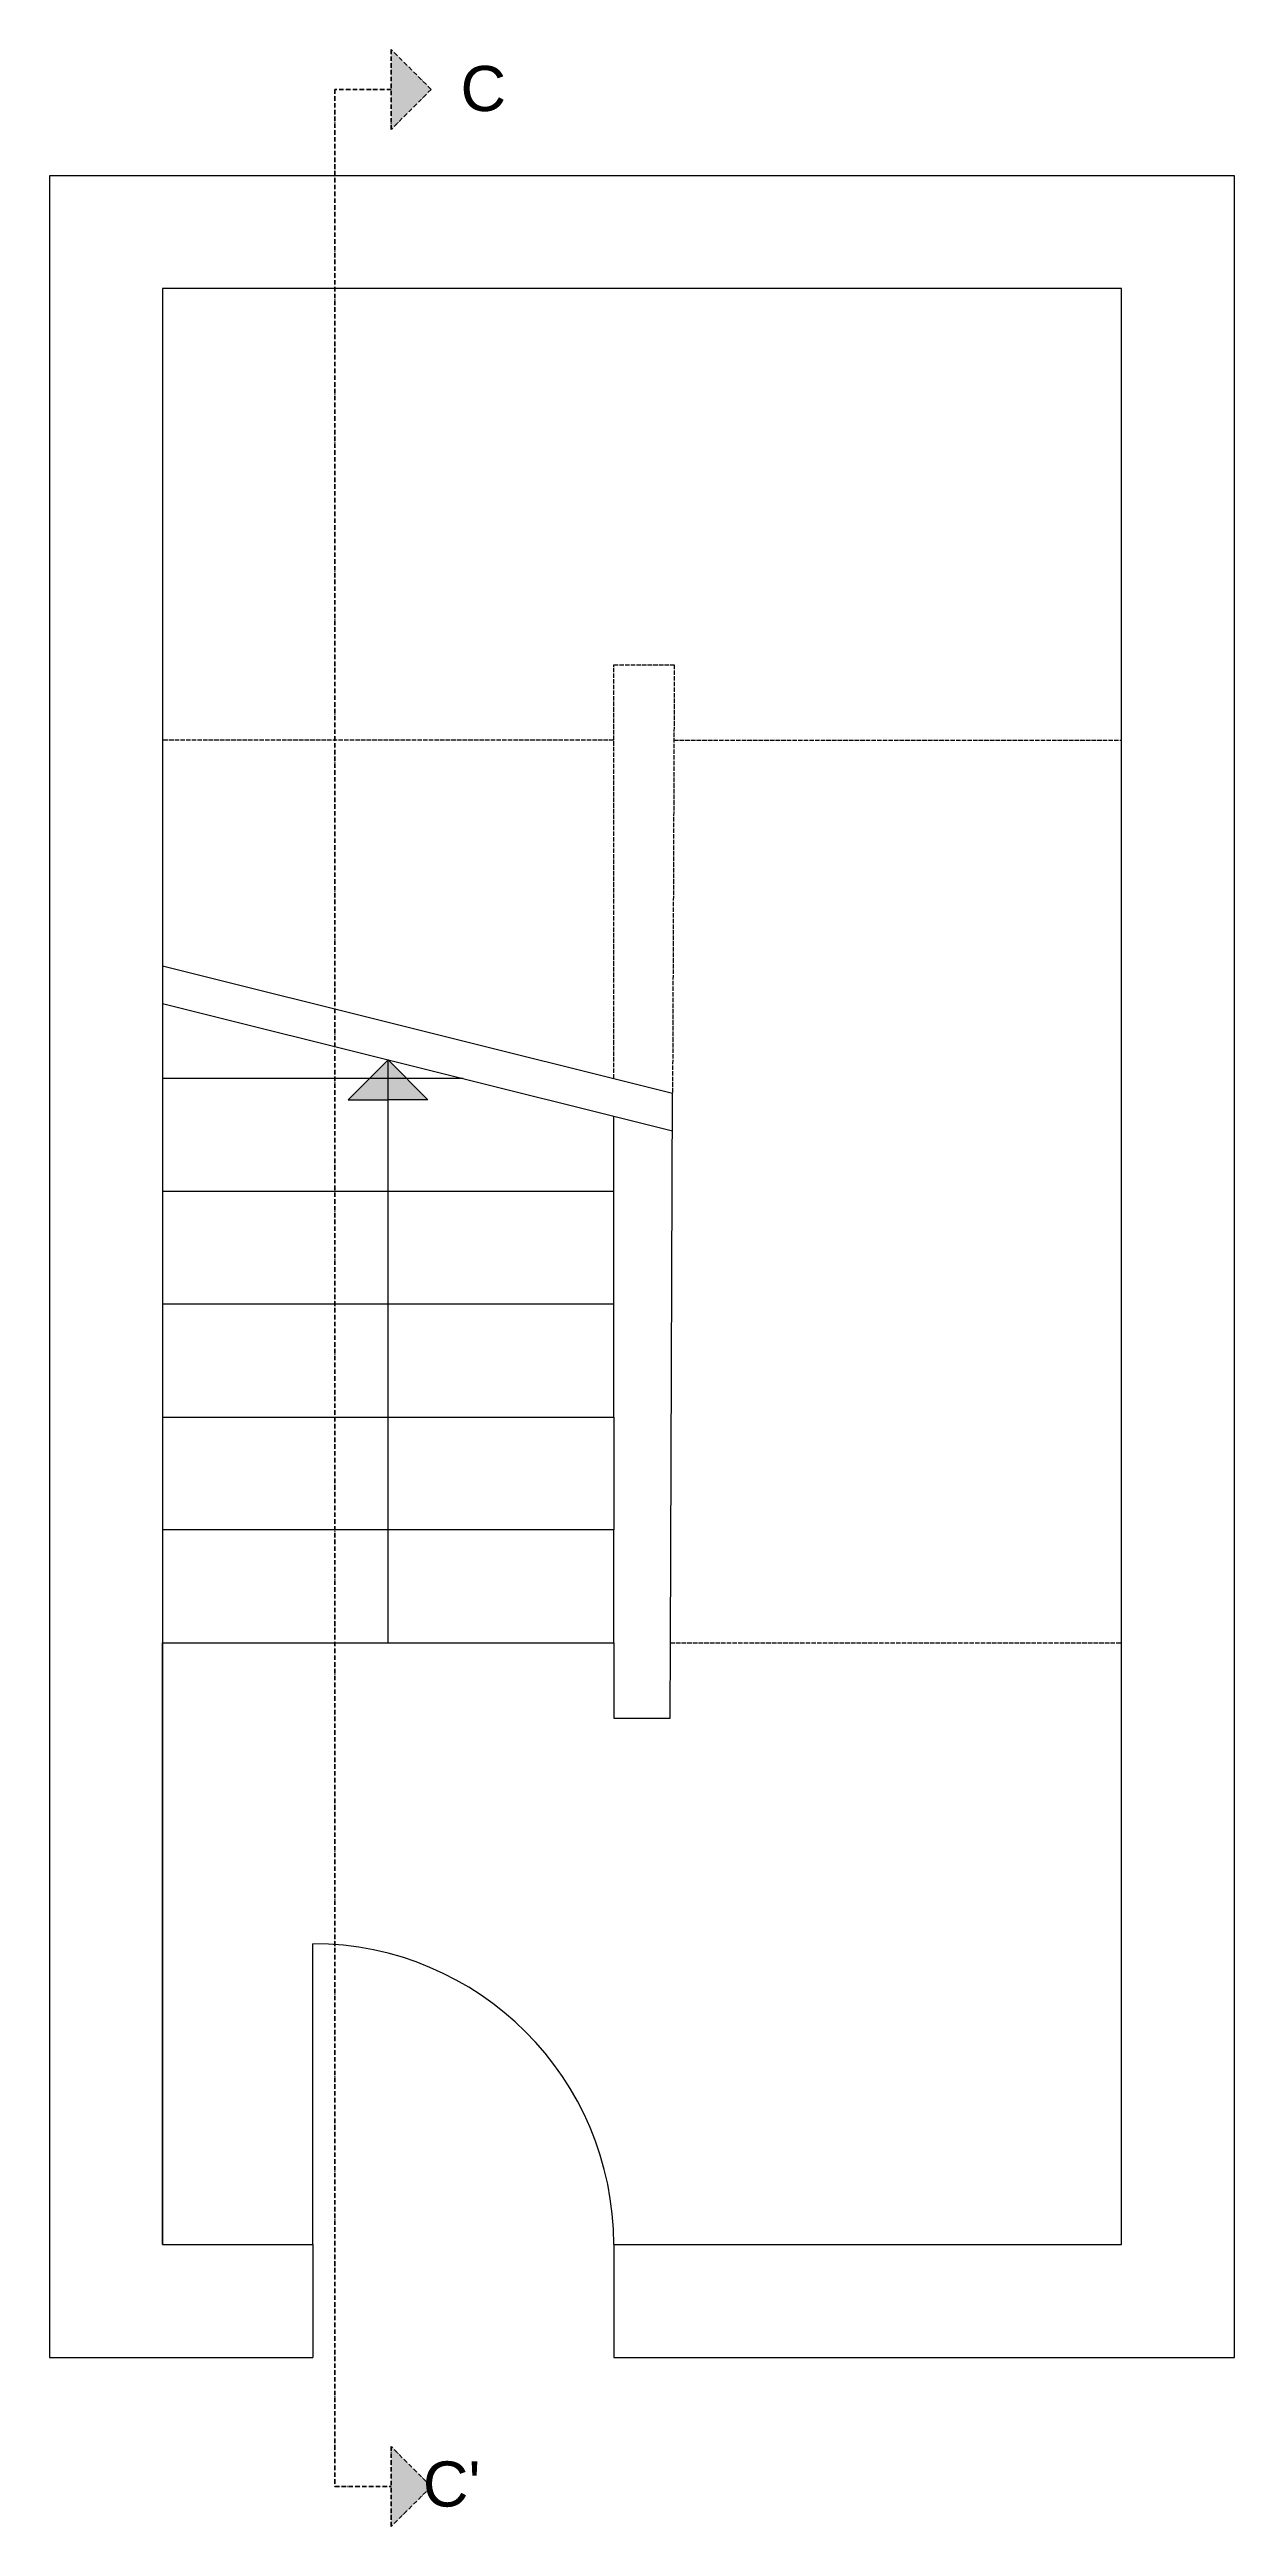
# Model space of a CAD drawing. Header units: millimetres. Extents: x -6086 to 4054, y 897 to 7482.
# Drawn here: x -6086 to -2936, y 897 to 7482 of the extents above; entities that cross this region are included whole.
import ezdxf

# ---------------------------------------------------------------- set-up
doc = ezdxf.new("R2010")
doc.units = ezdxf.units.MM
doc.linetypes.add('ACAD_ISO02W100', pattern=[15, 12, -3])
doc.linetypes.add('ACAD_ISO10W100', pattern=[18, 12, -3, 0, -3])
doc.layers.add('da cancellare', color=7, linetype='Continuous')
doc.layers.add('tratteggiate', color=7, linetype='ACAD_ISO02W100')
doc.layers.add('linee di sezione', color=201, linetype='ACAD_ISO10W100', lineweight=35)
doc.styles.get("Standard").update_dxf_attribs({"font": 'arial.ttf'})

msp = doc.modelspace()

# ---------------------------------------------------------------- texts
at = {"layer": 'linee di sezione', "char_height": 25, "attachment_point": 1}
for s, insert in [('^I{\\H4.8x;C}', (-5093.2, 7438.6)), ("^I{\\H4.8x;C'}", (-5093.2, 1070.2))]:
    msp.add_mtext_dynamic_manual_height_columns(s, width=225.088, gutter_width=125, heights=[18], dxfattribs=dict(at, insert=insert))

# ---------------------------------------------------------------- hatches: boundary and pattern name
h = msp.add_hatch(color=256)
h.dxf.hatch_style = 1
h.paths.add_polyline_path([(-5185.8, 4796.5), (-5291.8, 4690.4), (-5185.8, 4690.4), (-5079.7, 4690.4)])
edge = h.paths.add_edge_path()
edge.add_line((-5185.8, 3246.5), (-5185.8, 4796.5))
at = {"layer": 'linee di sezione'}
h = msp.add_hatch(color=256, dxfattribs=at)
h.dxf.hatch_style = 1
h.paths.add_polyline_path([(-5071.3, 7376.1), (-5177.3, 7482.1), (-5177.3, 7376.1), (-5177.3, 7270)])
h = msp.add_hatch(color=256, dxfattribs=at)
h.dxf.hatch_style = 1
h.paths.add_polyline_path([(-5071.3, 1003.4), (-5177.3, 1109.5), (-5177.3, 1003.4), (-5177.3, 897.3)])

# ---------------------------------------------------------------- linework, layer by layer
for p, q in [((-5785.8, 6846.5), (-5785.8, 1646.5)), ((-3235.8, 6846.5), (-5785.8, 6846.5)), ((-3235.8, 1646.5), (-3235.8, 6846.5)), ((-4435.4, 3246.5), (-4429.6, 4707.4)), ((-4585.8, 4446.5), (-5785.8, 4446.5)), ((-4585.8, 4146.5), (-4585.8, 4446.5)), ((-4585.8, 4146.5), (-5785.8, 4146.5)), ((-4585.8, 3846.5), (-4585.8, 4146.5)), ((-5785.8, 3846.5), (-4585.8, 3846.5)), ((-4585.8, 3846.5), (-4585.8, 3546.5)), ((-4585.8, 3546.5), (-5785.8, 3546.5)), ((-4585.8, 3246.5), (-4585.8, 3546.5)), ((-5785.8, 3246.5), (-4585.8, 3246.5)), ((-4585.8, 3246.5), (-4585.8, 3046.5)), ((-4435.8, 3046.5), (-4435.4, 3246.5)), ((-4585.8, 3046.5), (-4435.8, 3046.5)), ((-5385.8, 1646.5), (-5385.8, 2446.5)), ((-5785.8, 1646.5), (-5385.8, 1646.5)), ((-5385.8, 1646.5), (-5385.8, 1346.5)), ((-4585.8, 1646.5), (-4585.8, 1346.5)), ((-4585.8, 1646.5), (-3235.8, 1646.5))]:
    msp.add_line(p, q)
for points in [[(-4585.8, 1346.5), (-2935.8, 1346.5), (-2935.8, 7146.5), (-6085.8, 7146.5), (-6085.8, 1346.5), (-5385.8, 1346.5)], [(-5785.8, 5046.5), (-4429.6, 4707.4)], [(-5785.8, 4946.5), (-4429.9, 4607.5)], [(-4985.8, 4746.5), (-5785.8, 4746.5)], [(-5185.8, 4796.5), (-5291.8, 4690.4), (-5185.8, 4690.4)], [(-5185.8, 3246.5), (-5185.8, 4796.5)], [(-5185.8, 4796.5), (-5079.7, 4690.4), (-5185.8, 4690.4)], [(-4585.8, 4446.5), (-4585.8, 4646.5)]]:
    msp.add_lwpolyline(points)
msp.add_arc((-5385.8, 1646.5), 800, 0, 90)
at = {"layer": 'da cancellare'}
msp.add_line((-5785.8, 1646.5), (-5785.8, 3246.5), dxfattribs=at)
at = {"layer": 'linee di sezione'}
for points in [[(-5071.3, 7376.1), (-5177.3, 7482.1), (-5177.3, 7376.1)], [(-5177.3, 7376.1), (-5327.3, 7376.1), (-5327.3, 1003.4), (-5177.3, 1003.4)], [(-5071.3, 7376.1), (-5177.3, 7270), (-5177.3, 7376.1)], [(-5071.3, 1003.4), (-5177.3, 1109.5), (-5177.3, 1003.4)], [(-5071.3, 1003.4), (-5177.3, 897.3), (-5177.3, 1003.4)]]:
    msp.add_lwpolyline(points, dxfattribs=at)
at = {"layer": 'tratteggiate'}
for points in [[(-4585.8, 4746.5), (-4585.8, 5846.5), (-4425, 5846.5), (-4429.6, 4707.4)], [(-4585.8, 5646.5), (-5785.8, 5646.5)], [(-4425.8, 5646.5), (-3235.8, 5646.5)], [(-4435.4, 3246.5), (-3235.8, 3246.5)]]:
    msp.add_lwpolyline(points, dxfattribs=at)

msp.set_redraw_order([(e.dxf.handle, doc.entitydb.next_handle()) for e in msp.query("TEXT MTEXT ATTDEF DIMENSION ARC_DIMENSION")])  # texts and dimensions are drawn at this point

doc.saveas('drawing.dxf')
